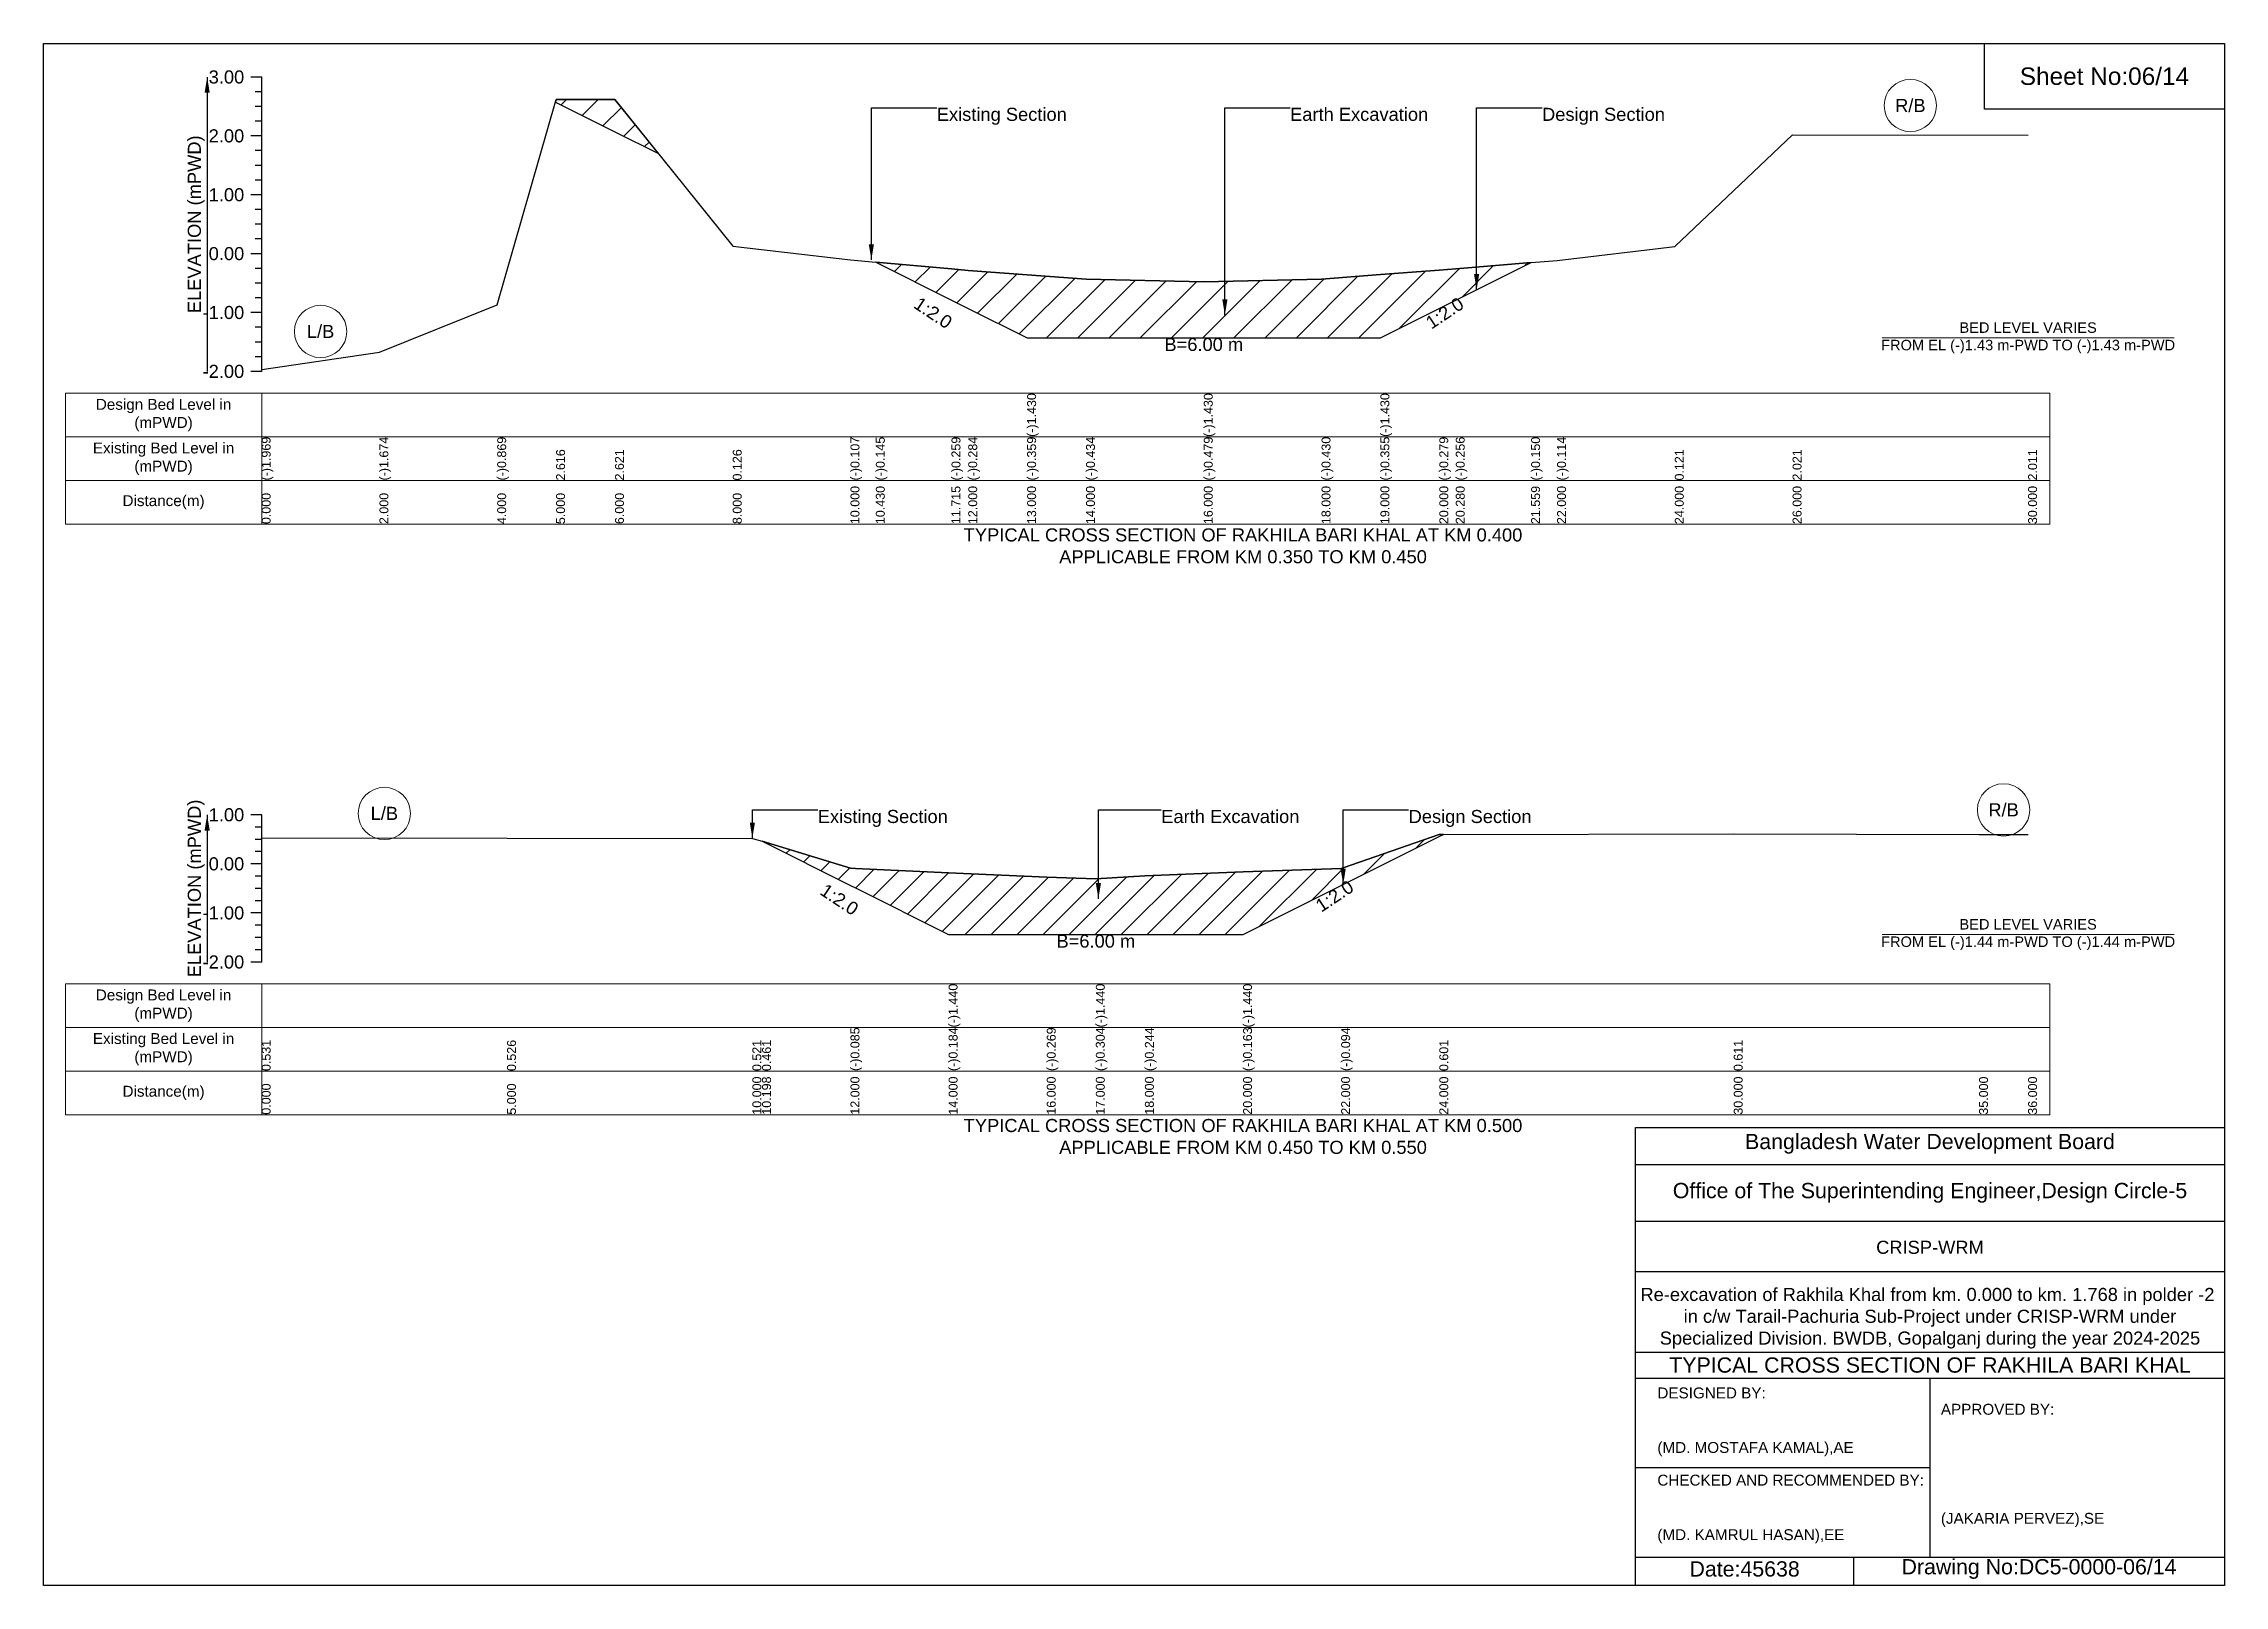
# Model space of a CAD drawing. Header units: inches. Extents: x 91000 to 238000, y -5656 to 6588.
# Drawn here: x 150000 to 158000, y -5656 to 0 of the extents above; entities that cross this region are included whole.
import ezdxf

# ---------------------------------------------------------------- set-up
doc = ezdxf.new("R2010")
doc.units = ezdxf.units.IN
doc.header["$LTSCALE"] = 7
doc.header["$MEASUREMENT"] = 0
for name, color, linetype, lineweight in [('Cross section Data Border', 7, 'Continuous', 9), ('Cross Section Labels', 7, 'Continuous', 9), ('Existing_Bed_Level for Xsection', 7, 'Continuous', 25)]:
    doc.layers.add(name, color=color, linetype=linetype, lineweight=lineweight)
doc.styles.get("Standard").update_dxf_attribs({"font": 'arial.ttf'})
doc.dimstyles.get("Standard").update_dxf_attribs({"dimtxt": 0.18, "dimasz": 0.18, "dimexe": 0.18, "dimexo": 0.0625, "dimgap": 0.09, "dimtad": 0, "dimtih": 1, "dimtoh": 1, "dimdec": 4, "dimzin": 0, "dimdsep": 46, "dimtxsty": 'Standard', "dimcen": 0.09, "dimadec": 0, "dimazin": 0, "dimtfac": 1, "dimtdec": 4, "dimtofl": 0, "dimtmove": 0, "dimatfit": 3, "dimfxl": 1, "dimtolj": 1, "dimtzin": 0, "dimarcsym": 0})

msp = doc.modelspace()

# ---------------------------------------------------------------- texts
at = {"attachment_point": 5}
for s, insert, char_height in [('Sheet No:06/14', (157560, -120), 64), ('Bangladesh Water Development Board', (156920, -4036), 56), ('Office of The Superintending Engineer,Design Circle-5', (156920, -4216), 56)]:
    msp.add_mtext(s, dxfattribs=dict(at, insert=insert, char_height=char_height))
for s, insert, char_height, width, attachment_point in [('CRISP-WRM', (156920, -4416), 48, 2240, 5), ('Re-excavation of Rakhila Khal from km. 0.000 to km. 1.768 in polder -2  in c/w Tarail-Pachuria Sub-Project under CRISP-WRM under Specialized Division. BWDB, Gopalganj during the year 2024-2025', (156920, -4676), 48, 2160, 5), ('TYPICAL CROSS SECTION OF RAKHILA BARI KHAL', (156920, -4848), 56, 2240, 5), ('DESIGNED BY:^J^J^J(MD. MOSTAFA KAMAL),AE', (155920, -5056), 40, 1120, 4), ('APPROVED BY:^J^J^J^J^J^J(JAKARIA PERVEZ),SE', (156960, -5216), 40, 1120, 4), ('CHECKED AND RECOMMENDED BY:^J^J^J(MD. KAMRUL HASAN),EE', (155920, -5376), 40, 1120, 4), ('Date:45638', (156240, -5596), 56, 1120, 5), ('Drawing No:DC5-0000-06/14', (157320, -5596), 56, 1760, 5)]:
    msp.add_mtext(s, dxfattribs=dict(insert=insert, char_height=char_height, width=width, attachment_point=attachment_point))
at = {"layer": 'Cross section Data Border', "char_height": 40, "width": 640, "attachment_point": 5}
for s, insert in [('Design Bed Level in (mPWD)', (150440, -1362.7)), ('Existing Bed Level in (mPWD)', (150440, -1522.7)), ('Distance(m)', (150440, -1682.7)), ('Design Bed Level in (mPWD)', (150440, -3529.3)), ('Existing Bed Level in (mPWD)', (150440, -3689.3)), ('Distance(m)', (150440, -3849.3))]:
    msp.add_mtext(s, dxfattribs=dict(at, insert=insert))
at = {"layer": 'Cross Section Labels'}
for s, insert, char_height, attachment_point in [('Existing Section', (153276.5, -235.4), 48, 1), ('Earth Excavation', (154572.5, -235.4), 48, 1), ('Design Section', (155496.9, -235.4), 48, 1), ('R/B', (156848, -227.2), 48, 5), ('L/B', (151016, -1056.1), 48, 5), ('BED LEVEL VARIES ^JFROM EL (-)1.43 m-PWD TO (-)1.43 m-PWD', (157280, -1079.6), 38.4, 5), ('B=6.00 m', (154256, -1079.6), 48, 2), ('TYPICAL CROSS SECTION OF RAKHILA BARI KHAL AT KM 0.400^JAPPLICABLE FROM KM 0.350 TO KM 0.450', (154400, -1842.7), 48, 5), ('L/B', (151250, -2824.2), 48, 5), ('R/B', (157190, -2811.1), 48, 5), ('Existing Section', (152840, -2811.3), 48, 1), ('Earth Excavation', (154100, -2811.3), 48, 1), ('Design Section', (155007.4, -2811.3), 48, 1), ('B=6.00 m', (153860, -3268.5), 48, 2), ('BED LEVEL VARIES ^JFROM EL (-)1.44 m-PWD TO (-)1.44 m-PWD', (157280, -3268.5), 38.4, 5), ('TYPICAL CROSS SECTION OF RAKHILA BARI KHAL AT KM 0.500^JAPPLICABLE FROM KM 0.450 TO KM 0.550', (154400, -4009.3), 48, 5)]:
    msp.add_mtext(s, dxfattribs=dict(at, insert=insert, char_height=char_height, attachment_point=attachment_point))
at = {"layer": 'Cross Section Labels', "char_height": 48, "attachment_point": 2}
for insert, rotation in [((153276.5, -967.8), 326.30993), ((155126.4, -968.4), 33.69007), ((152932.8, -3119.9), 326.30993), ((154722.4, -3107.3), 33.69007)]:
    msp.add_mtext('1:2.0', dxfattribs=dict(at, insert=insert, rotation=rotation))
at = {"layer": 'Existing_Bed_Level for Xsection', "char_height": 48, "attachment_point": 6}
for s, insert in [('3.00', (150736, -122.7)), ('2.00', (150736, -338.7)), ('1.00', (150736, -554.7)), ('0.00', (150736, -770.7)), ('-1.00', (150736, -986.7)), ('-2.00', (150736, -1202.7)), ('1.00', (150736, -2829.3)), ('0.00', (150736, -3009.3)), ('-1.00', (150736, -3189.3)), ('-2.00', (150736, -3369.3))]:
    msp.add_mtext(s, dxfattribs=dict(at, insert=insert))
at = {"layer": 'Existing_Bed_Level for Xsection', "rotation": 90}
for s, insert, char_height, attachment_point in [('ELEVATION (mPWD)', (150560, -662.7), 48, 5), ('(-)1.430', (153608, -1442.7), 32.8, 1), ('(-)1.430', (154256, -1442.7), 32.8, 1), ('(-)1.430', (154904, -1442.7), 32.8, 1), ('(-)1.969', (150800, -1602.7), 32.8, 1), ('(-)1.674', (151232, -1602.7), 32.8, 1), ('(-)0.869', (151664, -1602.7), 32.8, 1), ('2.616', (151880, -1602.7), 32.8, 1), ('2.621', (152096, -1602.7), 32.8, 1), ('0.126', (152528, -1602.7), 32.8, 1), ('(-)0.107', (152960, -1602.7), 32.8, 1), ('(-)0.145', (153052.9, -1602.7), 32.8, 1), ('(-)0.259', (153330.5, -1602.7), 32.8, 1), ('(-)0.284', (153392, -1602.7), 32.8, 1), ('(-)0.359', (153608, -1602.7), 32.8, 1), ('(-)0.434', (153824, -1602.7), 32.8, 1), ('(-)0.479', (154256, -1602.7), 32.8, 1), ('(-)0.430', (154688, -1602.7), 32.8, 1), ('(-)0.355', (154904, -1602.7), 32.8, 1), ('(-)0.279', (155120, -1602.7), 32.8, 1), ('(-)0.256', (155180.4, -1602.7), 32.8, 1), ('(-)0.150', (155456.8, -1602.7), 32.8, 1), ('(-)0.114', (155552, -1602.7), 32.8, 1), ('0.121', (155984, -1602.7), 32.8, 1), ('2.021', (156416, -1602.7), 32.8, 1), ('2.011', (157280, -1602.7), 32.8, 1), ('0.000', (150800, -1762.7), 32.8, 1), ('2.000', (151232, -1762.7), 32.8, 1), ('4.000', (151664, -1762.7), 32.8, 1), ('5.000', (151880, -1762.7), 32.8, 1), ('6.000', (152096, -1762.7), 32.8, 1), ('8.000', (152528, -1762.7), 32.8, 1), ('10.000', (152960, -1762.7), 32.8, 1), ('10.430', (153052.9, -1762.7), 32.8, 1), ('11.715', (153330.5, -1762.7), 32.8, 1), ('12.000', (153392, -1762.7), 32.8, 1), ('13.000', (153608, -1762.7), 32.8, 1), ('14.000', (153824, -1762.7), 32.8, 1), ('16.000', (154256, -1762.7), 32.8, 1), ('18.000', (154688, -1762.7), 32.8, 1), ('19.000', (154904, -1762.7), 32.8, 1), ('20.000', (155120, -1762.7), 32.8, 1), ('20.280', (155180.4, -1762.7), 32.8, 1), ('21.559', (155456.8, -1762.7), 32.8, 1), ('22.000', (155552, -1762.7), 32.8, 1), ('24.000', (155984, -1762.7), 32.8, 1), ('26.000', (156416, -1762.7), 32.8, 1), ('30.000', (157280, -1762.7), 32.8, 1), ('ELEVATION (mPWD)', (150560, -3099.3), 48, 5), ('(-)1.440', (153320, -3609.3), 32.8, 1), ('(-)1.440', (153860, -3609.3), 32.8, 1), ('(-)1.440', (154400, -3609.3), 32.8, 1), ('0.531', (150800, -3769.3), 32.8, 1), ('0.526', (151700, -3769.3), 32.8, 1), ('0.521', (152600, -3769.3), 32.8, 1), ('0.461', (152635.6, -3769.3), 32.8, 1), ('(-)0.085', (152960, -3769.3), 32.8, 1), ('(-)0.184', (153320, -3769.3), 32.8, 1), ('(-)0.269', (153680, -3769.3), 32.8, 1), ('(-)0.304', (153860, -3769.3), 32.8, 1), ('(-)0.244', (154040, -3769.3), 32.8, 1), ('(-)0.163', (154400, -3769.3), 32.8, 1), ('(-)0.094', (154760, -3769.3), 32.8, 1), ('0.601', (155120, -3769.3), 32.8, 1), ('0.611', (156200, -3769.3), 32.8, 1), ('0.000', (150800, -3929.3), 32.8, 1), ('5.000', (151700, -3929.3), 32.8, 1), ('10.000', (152600, -3929.3), 32.8, 1), ('10.198', (152635.6, -3929.3), 32.8, 1), ('12.000', (152960, -3929.3), 32.8, 1), ('14.000', (153320, -3929.3), 32.8, 1), ('16.000', (153680, -3929.3), 32.8, 1), ('17.000', (153860, -3929.3), 32.8, 1), ('18.000', (154040, -3929.3), 32.8, 1), ('20.000', (154400, -3929.3), 32.8, 1), ('22.000', (154760, -3929.3), 32.8, 1), ('24.000', (155120, -3929.3), 32.8, 1), ('30.000', (156200, -3929.3), 32.8, 1), ('35.000', (157100, -3929.3), 32.8, 1), ('36.000', (157280, -3929.3), 32.8, 1)]:
    msp.add_mtext(s, dxfattribs=dict(at, insert=insert, char_height=char_height, attachment_point=attachment_point))

# ---------------------------------------------------------------- hatches: boundary and pattern name
at = {"layer": 'Existing_Bed_Level for Xsection'}
h = msp.add_hatch(dxfattribs=at)
h.set_pattern_fill('ANSI31', color=256, scale=648, style=0)
h.paths.add_polyline_path([(151877.5, -214.3), (151880, -215.6), (152096, -323.6), (152255.2, -403.2), (152096, -204.6), (151880, -205.6)])
h = msp.add_hatch(dxfattribs=at)
h.set_pattern_fill('ANSI31', color=256, scale=648, style=0)
h.paths.add_polyline_path([(153052.9, -802), (153330.5, -940.8), (153392, -971.6), (153608, -1079.6), (153824, -1079.6), (154256, -1079.6), (154688, -1079.6), (154904, -1079.6), (155120, -971.6), (155180.4, -941.4), (155456.8, -803.2), (155180.4, -826), (155120, -831), (154904, -847.3), (154688, -863.6), (154256, -874.2), (153824, -864.4), (153608, -848.2), (153392, -832), (153330.5, -826.6)])
h = msp.add_hatch(dxfattribs=at)
h.set_pattern_fill('ANSI31', color=256, scale=540, style=0)
h.paths.add_polyline_path([(152635.6, -2926.3), (152960, -3088.5), (152977.8, -3097.4), (153320, -3268.5), (153680, -3268.5), (153860, -3268.5), (154040, -3268.5), (154400, -3268.5), (154760, -3088.5), (154767.4, -3084.8), (155120, -2908.5), (155134.8, -2901.1), (155120, -2901.1), (154767.4, -3023.6), (154760, -3026.2), (154400, -3038.6), (154040, -3053.2), (153860, -3064), (153680, -3057.7), (153320, -3042.4), (152977.8, -3025.5), (152960, -3024.6)])

# ---------------------------------------------------------------- linework, layer by layer
for points in [[(150000, 0), (158000, 0), (158000, -5656), (150000, -5656)], [(157120, 0), (158000, 0), (158000, -240), (157120, -240)]]:
    msp.add_lwpolyline(points, close=True)
for points in [[(155840, -5656), (155840, -3976), (158000, -3976)], [(155840, -4112), (158000, -4112)], [(155840, -4320), (158000, -4320)], [(155840, -4504), (158000, -4504)], [(155840, -4800), (158000, -4800)], [(155840, -4896), (158000, -4896)], [(156920, -4896), (156920, -5552)], [(155840, -5224), (156920, -5224)], [(155840, -5552), (158000, -5552)], [(156640, -5552), (156640, -5656)]]:
    msp.add_lwpolyline(points)
at = {"layer": 'Cross section Data Border'}
for points in [[(150080, -1282.7), (157360, -1282.7), (157360, -1762.7), (150080, -1762.7)], [(150080, -3449.3), (157360, -3449.3), (157360, -3929.3), (150080, -3929.3)]]:
    msp.add_lwpolyline(points, close=True, dxfattribs=at)
for points in [[(150800, -1282.7), (150800, -1762.7)], [(150080, -1442.7), (157360, -1442.7)], [(150080, -1602.7), (157360, -1602.7)], [(150800, -3449.3), (150800, -3929.3)], [(150080, -3609.3), (157360, -3609.3)], [(150080, -3769.3), (157360, -3769.3)]]:
    msp.add_lwpolyline(points, dxfattribs=at)
at = {"layer": 'Cross Section Labels'}
for points in [[(156744.2, -1079.6), (157815.8, -1079.6)], [(156744.2, -3268.5), (157815.8, -3268.5)]]:
    msp.add_lwpolyline(points, dxfattribs=at)
for centre in [(156848, -227.2), (151016, -1056.1), (157190, -2811.1), (151250, -2824.2)]:
    msp.add_circle(centre, 96, dxfattribs=at)
at = {"layer": 'Existing_Bed_Level for Xsection'}
for points in [[(150800, -122.7), (150760, -122.7)], [(150800, -1202.7), (150800, -986.7), (150800, -770.7), (150800, -554.7), (150800, -338.7), (150800, -122.7)], [(150800, -176.7), (150776, -176.7)], [(150800, -230.7), (150776, -230.7)], [(150800, -1196), (151232, -1132.3), (151664, -958.4), (151880, -205.6), (152096, -204.6), (152528, -743.5), (152960, -793.8), (153052.9, -802), (153330.5, -826.6), (153392, -832), (153608, -848.2), (153608, -848.2), (153824, -864.4), (154256, -874.2), (154256, -874.2), (154688, -863.6), (154904, -847.3), (154904, -847.3), (155120, -831), (155180.4, -826), (155456.8, -803.2), (155552, -795.3), (155984, -744.6), (156416, -334.2), (157280, -336.3)], [(150800, -284.7), (150776, -284.7)], [(150800, -338.7), (150760, -338.7)], [(150800, -392.7), (150776, -392.7)], [(150800, -446.7), (150776, -446.7)], [(150800, -554.7), (150760, -554.7)], [(150800, -500.7), (150776, -500.7)], [(150800, -608.7), (150776, -608.7)], [(150800, -662.7), (150776, -662.7)], [(150800, -716.7), (150776, -716.7)], [(150800, -770.7), (150760, -770.7)], [(150800, -824.7), (150776, -824.7)], [(150800, -878.7), (150776, -878.7)], [(150800, -932.7), (150776, -932.7)], [(150800, -986.7), (150760, -986.7)], [(150800, -1040.7), (150776, -1040.7)], [(150800, -1094.7), (150776, -1094.7)], [(150800, -1148.7), (150776, -1148.7)], [(150800, -1202.7), (150760, -1202.7)], [(150800, -2829.3), (150760, -2829.3)], [(150800, -2874.3), (150776, -2874.3)], [(150800, -3369.3), (150800, -3189.3), (150800, -3009.3), (150800, -2829.3)], [(150800, -2919.3), (150776, -2919.3)], [(150800, -2913.7), (151700, -2914.6), (152600, -2915.5), (152635.6, -2926.3), (152960, -3024.6), (152977.8, -3025.5), (153320, -3042.4), (153320, -3042.4), (153680, -3057.7), (153860, -3064), (153860, -3064), (154040, -3053.2), (154400, -3038.6), (154400, -3038.6), (154760, -3026.2), (154767.4, -3023.6), (155120, -2901.1), (155134.8, -2901.1), (156200, -2899.3), (157100, -2901.1), (157280, -2901.1)], [(150800, -3009.3), (150760, -3009.3)], [(150800, -2964.3), (150776, -2964.3)], [(150800, -3054.3), (150776, -3054.3)], [(150800, -3099.3), (150776, -3099.3)], [(150800, -3189.3), (150760, -3189.3)], [(150800, -3144.3), (150776, -3144.3)], [(150800, -3234.3), (150776, -3234.3)], [(150800, -3279.3), (150776, -3279.3)], [(150800, -3324.3), (150776, -3324.3)], [(150800, -3369.3), (150760, -3369.3)]]:
    msp.add_lwpolyline(points, dxfattribs=at)
for points in [[(151877.5, -214.3), (151880, -215.6), (152096, -323.6), (152255.2, -403.2), (152096, -204.6), (151880, -205.6)], [(153052.9, -802), (153052.9, -802), (153330.5, -940.8), (153392, -971.6), (153608, -1079.6), (153608, -1079.6), (153824, -1079.6), (154256, -1079.6), (154256, -1079.6), (154688, -1079.6), (154904, -1079.6), (154904, -1079.6), (155120, -971.6), (155180.4, -941.4), (155456.8, -803.2), (155456.8, -803.2), (155456.8, -803.2), (155180.4, -826), (155120, -831), (154904, -847.3), (154904, -847.3), (154688, -863.6), (154256, -874.2), (154256, -874.2), (153824, -864.4), (153608, -848.2), (153608, -848.2), (153392, -832), (153330.5, -826.6), (153052.9, -802)], [(152635.6, -2926.3), (152960, -3088.5), (152977.8, -3097.4), (153320, -3268.5), (153320, -3268.5), (153680, -3268.5), (153860, -3268.5), (153860, -3268.5), (154040, -3268.5), (154400, -3268.5), (154400, -3268.5), (154760, -3088.5), (154767.4, -3084.8), (155120, -2908.5), (155134.8, -2901.1), (155120, -2901.1), (154767.4, -3023.6), (154760, -3026.2), (154400, -3038.6), (154400, -3038.6), (154040, -3053.2), (153860, -3064), (153860, -3064), (153680, -3057.7), (153320, -3042.4), (153320, -3042.4), (152977.8, -3025.5), (152960, -3024.6)]]:
    msp.add_lwpolyline(points, close=True, dxfattribs=at)

msp.set_redraw_order([(e.dxf.handle, doc.entitydb.next_handle()) for e in msp.query("TEXT MTEXT ATTDEF DIMENSION ARC_DIMENSION")])  # texts and dimensions are drawn at this point

# ---------------------------------------------------------------- leaders
at = {"layer": 'Cross Section Labels', "annotation_type": 0, "has_hookline": 1, "hookline_direction": 0}
for points, text_width in [([(153036.5, -793.8), (153036.5, -235.4), (153276.5, -235.4)], 467.2), ([(154333.4, -995.9), (154333.4, -235.4), (154572.5, -235.4)], 497), ([(155256.9, -903.1), (155256.9, -235.4), (155496.9, -235.4)], 441.2), ([(152600, -2915.5), (152600, -2811.3), (152839.9, -2811.3)], 467.2), ([(153869.3, -3137.2), (153869.3, -2811.3), (154099.9, -2811.3)], 497), ([(154767.4, -3084.8), (154767.4, -2811.3), (155007.3, -2811.3)], 441.2)]:
    msp.add_leader(points, dimstyle='Standard', override={"dimasz": 57.6}, dxfattribs=dict(at, text_width=text_width))
at = {"layer": 'Existing_Bed_Level for Xsection'}
for points in [[(150600, -122.7), (150600, -1202.7)], [(150600, -2829.3), (150600, -3369.3)]]:
    msp.add_leader(points, dimstyle='Standard', override={"dimasz": 57.6}, dxfattribs=at)

doc.saveas('drawing.dxf')
